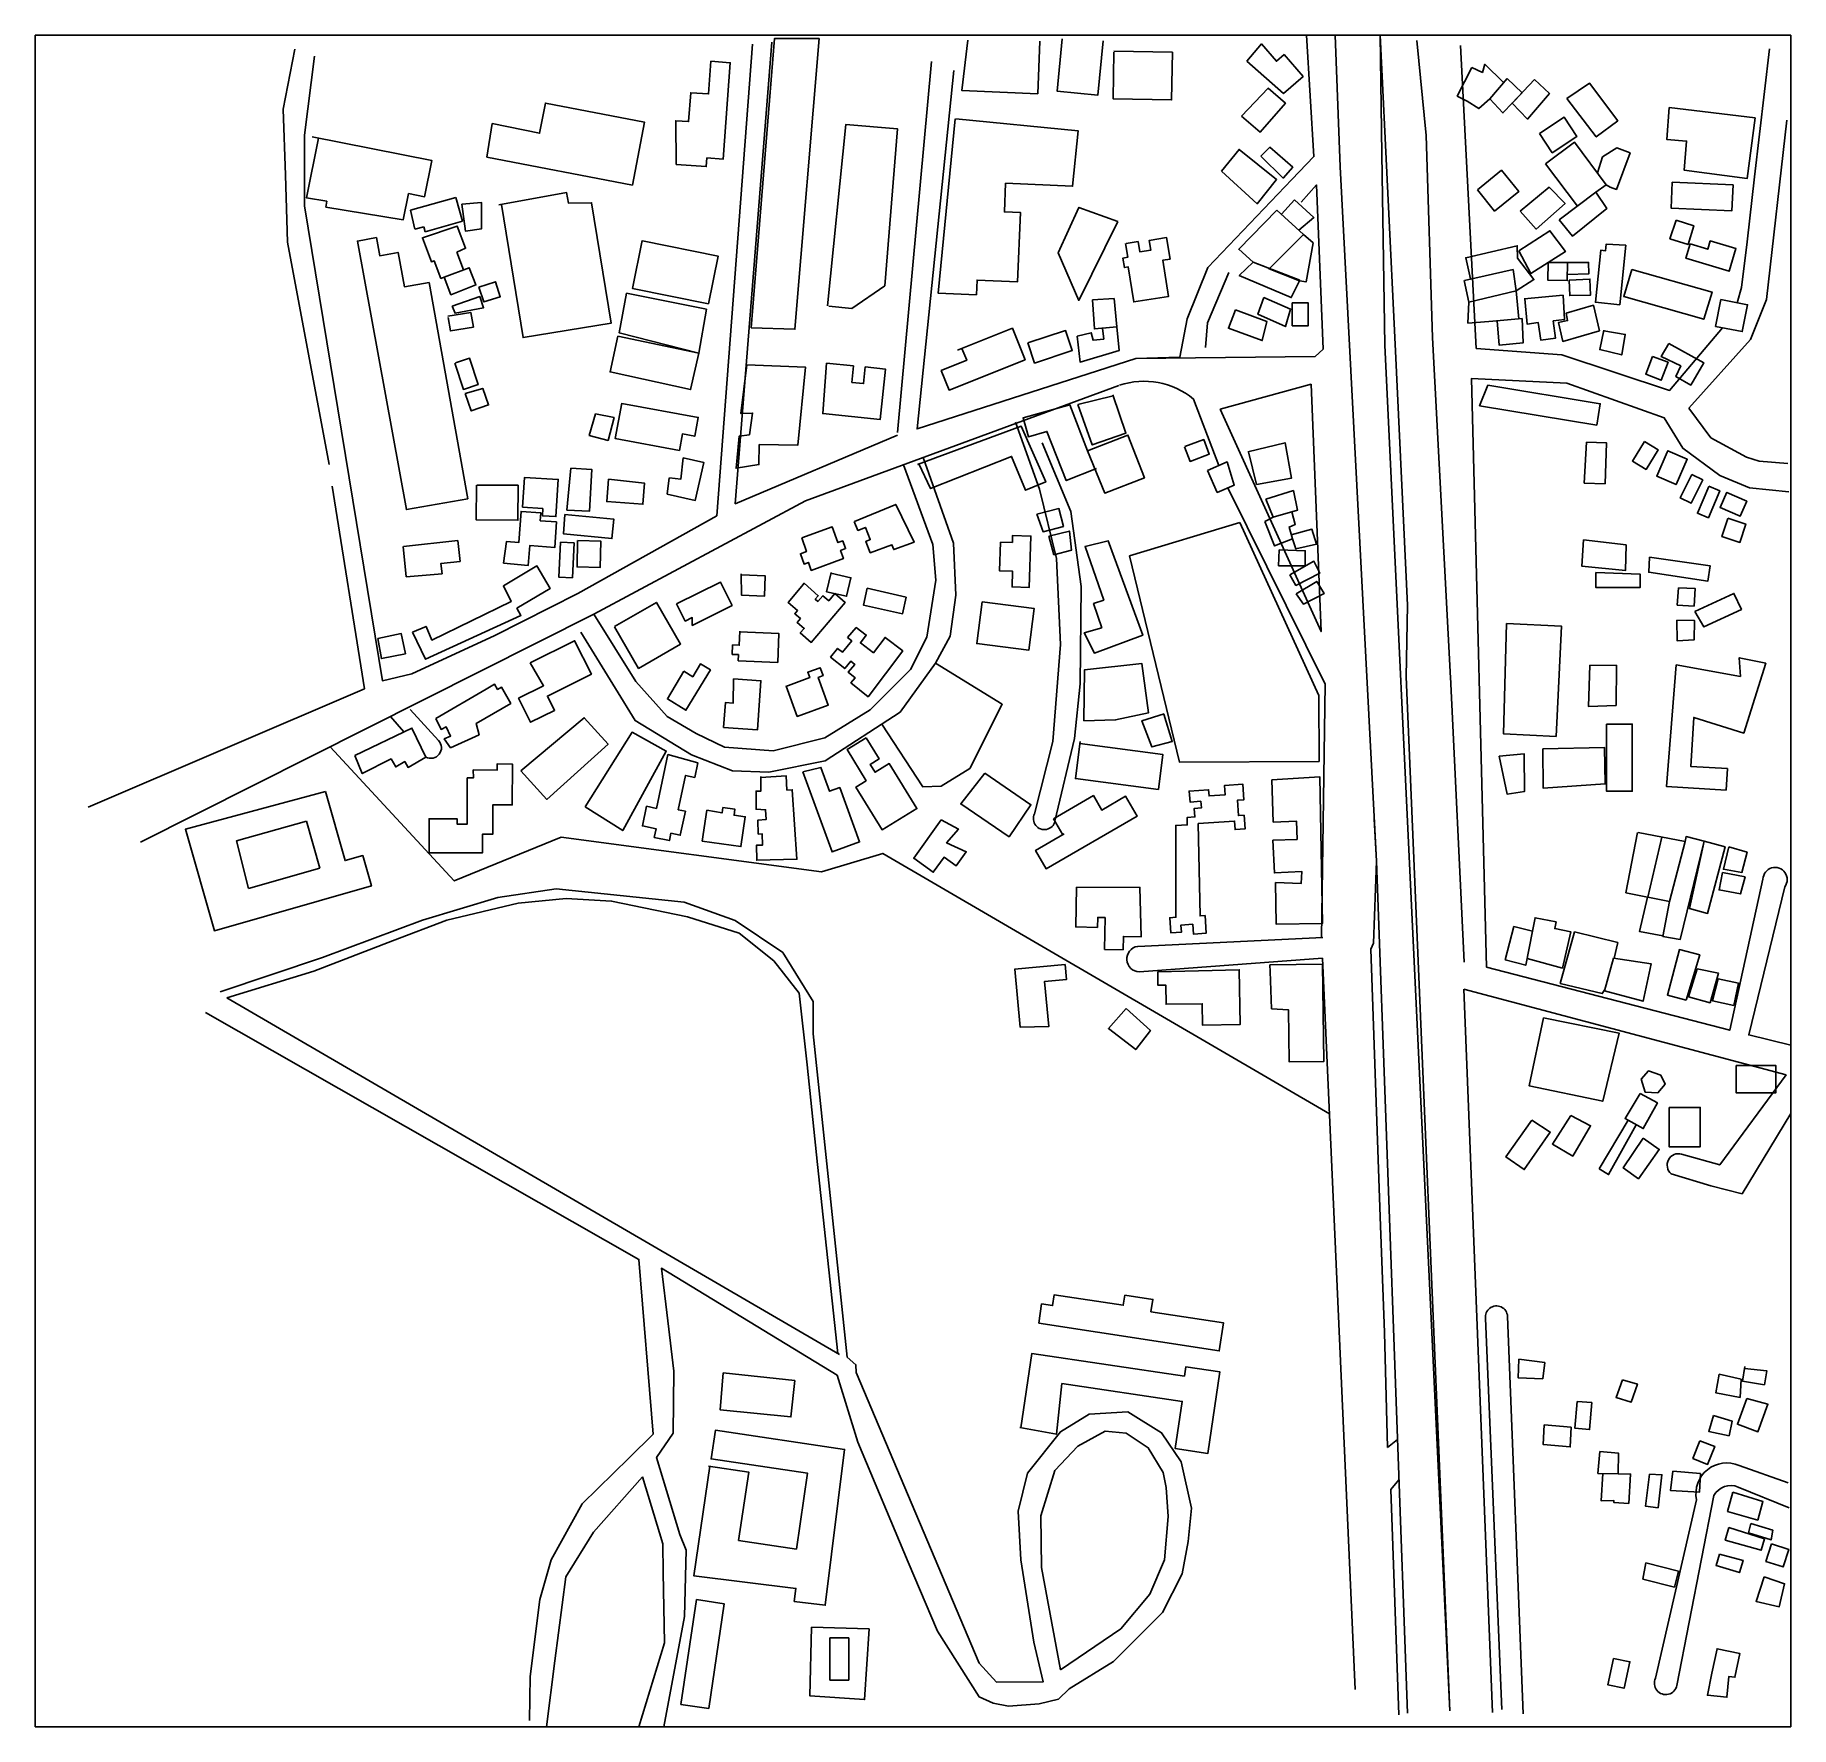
# Model space of a CAD drawing. Header units: millimetres. Extents: x -75360 to 914439, y -5036 to 71141.
# Drawn here: x -74253 to -46369, y 31867 to 58726 of the extents above; entities that cross this region are included whole.
import ezdxf

# ---------------------------------------------------------------- set-up
doc = ezdxf.new("R2010")
doc.units = ezdxf.units.MM
picture_1 = doc.add_image_def('image1.png', size_in_pixel=(925, 891))

msp = doc.modelspace()

# ---------------------------------------------------------------- linework, layer by layer
for p, q in [((-68291, 55945), (-67569, 56147)), ((-67569, 56147), (-67464, 55770)), ((-68221, 55643), (-68291, 55945)), ((-67464, 55770), (-68057, 55604)), ((-68079, 55682), (-68221, 55643)), ((-68057, 55604), (-68079, 55682)), ((-57691, 52860), (-57131, 53001)), ((-54721, 51006), (-54591, 51075)), ((-69022, 48347), (-73408, 46470)), ((-71052, 45933), (-69943, 46246)), ((-69943, 46246), (-69732, 45499)), ((-70862, 45180), (-71052, 45933)), ((-69732, 45499), (-70862, 45180))]:
    msp.add_line(p, q)
for points in [[(-63426, 51096), (-62862, 58581)], [(-60559, 52374), (-63133, 51287), (-62552, 58614)], [(-62879, 54079), (-62187, 54055), (-61803, 58670), (-62511, 58670), (-62879, 54079)], [(-59442, 58646), (-59534, 57844), (-58330, 57795), (-58296, 58629)], [(-57942, 58665), (-58022, 57838), (-57375, 57775), (-57292, 58634)], [(-55631, 55038), (-54294, 56431), (-53943, 56797), (-54062, 58726)], [(-55010, 58311), (-54777, 58585), (-54539, 58311), (-54417, 58417), (-54115, 58069), (-54426, 57799), (-55010, 58311)], [(-52459, 32086), (-52952, 45611), (-53529, 56636), (-53606, 58726)], [(-51785, 32123), (-52820, 53805), (-52864, 56834), (-52891, 58726), (-52650, 53710), (-52457, 49675), (-52479, 48537), (-51785, 32123)], [(-52310, 58638), (-52164, 57133), (-52060, 53923), (-51775, 48518)], [(-51367, 53750), (-51617, 58559)], [(-69581, 51910), (-70245, 55438), (-70278, 56504), (-70311, 57550), (-70128, 58502)], [(-69972, 56013), (-69974, 56851), (-69975, 57139), (-69817, 58389)], [(-64072, 56673), (-63595, 56638), (-63585, 56777), (-63325, 56757), (-63213, 58287), (-63519, 58310), (-63557, 57791), (-63841, 57812), (-63874, 57352), (-64080, 57367), (-64072, 56673)], [(-60555, 52415), (-60017, 58308)], [(-57119, 58454), (-57132, 57712), (-56205, 57697), (-56192, 58454), (-57119, 58470)], [(-47220, 54477), (-47152, 54720), (-47066, 55446), (-46946, 56476), (-46708, 58506)], [(-53922, 53624), (-56772, 53590), (-60246, 52474), (-59662, 58166)], [(-51435, 58211), (-51669, 57757), (-51509, 57675), (-51326, 57559), (-51153, 57713)], [(-51435, 58211), (-51268, 58133), (-51228, 58262), (-50931, 57975)], [(-50877, 58038), (-50638, 57812), (-50943, 57490), (-51153, 57713), (-50877, 58038)], [(-50442, 58020), (-50203, 57800), (-50550, 57394), (-50796, 57646), (-50442, 58020)], [(-55095, 57440), (-54799, 57183), (-54398, 57644), (-54671, 57881), (-55095, 57440)], [(-49925, 57720), (-49569, 57964), (-49120, 57365), (-49460, 57110), (-49925, 57720)], [(-66994, 57324), (-67078, 56790), (-64767, 56344), (-64574, 57343), (-66148, 57647), (-66241, 57167), (-66994, 57324)], [(-48302, 57574), (-48342, 57069), (-48025, 57044), (-48062, 56580), (-47065, 56449), (-46939, 57412), (-48302, 57574)], [(-61650, 54424), (-61282, 54387), (-60759, 54748), (-60558, 57239), (-61380, 57305), (-61668, 54426)], [(-59632, 57395), (-57690, 57207), (-57776, 56327), (-58840, 56374), (-58860, 55919), (-58603, 55908), (-58651, 54809), (-59293, 54837), (-59303, 54604), (-59913, 54630), (-59644, 57397)], [(-50361, 57163), (-49968, 57423), (-49767, 57118), (-50159, 56858), (-50361, 57163)], [(-46757, 54530), (-46432, 57373)], [(-69855, 57112), (-67953, 56736), (-68067, 56161), (-68322, 56211), (-68405, 55795), (-69635, 55995), (-69620, 56088), (-69941, 56140), (-69753, 57091)], [(-55413, 56564), (-55132, 56912), (-54536, 56431), (-54845, 56049), (-55413, 56564)], [(-54786, 56802), (-54644, 56946), (-54280, 56628), (-54432, 56455), (-54785, 56803)], [(-50264, 56684), (-49804, 57026), (-49301, 56350), (-49467, 56230)], [(-49440, 56537), (-49363, 56792), (-49135, 56935), (-48924, 56856), (-49140, 56275), (-49242, 56313), (-49301, 56350)], [(-50264, 56684), (-49757, 56012)], [(-54148, 56076), (-53905, 56348), (-53799, 53742), (-53922, 53624)], [(-51348, 56270), (-50966, 56580), (-50691, 56242), (-51074, 55931), (-51348, 56270)], [(-48253, 56389), (-48270, 55976), (-47305, 55937), (-47288, 56347), (-48253, 56389)], [(-67475, 56044), (-67166, 56069), (-67166, 55650), (-67416, 55613), (-67475, 56044)], [(-66890, 56030), (-65812, 56225), (-65782, 56059), (-65415, 56065), (-65102, 54154), (-66502, 53925), (-66848, 56038)], [(-54253, 56112), (-54461, 55882)], [(-54253, 56112), (-53943, 55832), (-54184, 55631)], [(-50671, 55933), (-50206, 56311), (-49955, 56053), (-50416, 55646), (-50671, 55933)], [(-50047, 55793), (-49835, 55533), (-49294, 55973), (-49467, 56230), (-50047, 55793)], [(-63426, 51096), (-65636, 49862), (-66950, 49194), (-68271, 48586), (-68737, 48476), (-69972, 56013)], [(-57059, 55766), (-57678, 54514), (-58005, 55269), (-57675, 55990), (-57059, 55766)], [(-54532, 55946), (-54109, 55563), (-54649, 55021), (-54907, 55121), (-55137, 55326), (-54532, 55946)], [(-48192, 55787), (-47911, 55700), (-48003, 55404), (-48290, 55494), (-48192, 55787)], [(-67995, 54800), (-67381, 51366), (-68356, 51192), (-69135, 55456), (-68832, 55511), (-68780, 55223), (-68487, 55277), (-68387, 54730), (-67995, 54800)], [(-67759, 54882), (-67809, 54863), (-67915, 55141), (-67959, 55127), (-68101, 55509), (-67550, 55693), (-67417, 55343), (-67554, 55278)], [(-56926, 55417), (-56736, 55447), (-56710, 55286), (-56534, 55314), (-56559, 55466), (-56283, 55511), (-56228, 55171), (-56343, 55153), (-56251, 54577), (-56804, 54489), (-56893, 55046), (-56953, 55036), (-56977, 55187), (-56900, 55199), (-56935, 55416)], [(-54109, 55563), (-53956, 55426), (-54068, 54808), (-54173, 54827), (-54655, 55015), (-54109, 55563)], [(-50692, 55299), (-50196, 55620), (-49950, 55289), (-50499, 54942), (-50692, 55299)], [(-67554, 55278), (-67449, 55000)], [(-64605, 55462), (-63407, 55219), (-63560, 54461), (-64766, 54705), (-64612, 55464)], [(-50730, 54667), (-50451, 54844), (-50710, 55184), (-50715, 55383), (-51532, 55191), (-51457, 54854)], [(-48993, 55391), (-49088, 54446), (-49473, 54485), (-49390, 55310), (-49312, 55302), (-49302, 55409), (-48993, 55391)], [(-47968, 55412), (-47689, 55327), (-47649, 55459), (-47242, 55336), (-47351, 54976), (-48037, 55184), (-47968, 55412)], [(-67759, 54882), (-67649, 54604), (-67252, 54761), (-67360, 55033), (-67759, 54882)], [(-56772, 53590), (-56071, 53613), (-55959, 54219), (-55631, 55038)], [(-55664, 53767), (-55636, 54157), (-55297, 54959)], [(-54907, 55121), (-54169, 54834), (-54305, 54560), (-55130, 54912), (-54907, 55121)], [(-51551, 54832), (-50780, 55004), (-50730, 54667), (-51482, 54488), (-51559, 54831)], [(-50225, 55115), (-50227, 54833), (-49921, 54830), (-49919, 55117), (-50225, 55115)], [(-49920, 54924), (-49580, 54934), (-49583, 55116), (-49919, 55117)], [(-48897, 55007), (-49025, 54578), (-47754, 54216), (-47620, 54647), (-48897, 55007)], [(-67206, 54723), (-66942, 54809), (-66865, 54573), (-67124, 54489), (-67206, 54723)], [(-50730, 54667), (-50690, 54221)], [(-49888, 54833), (-49882, 54590), (-49554, 54597), (-49560, 54853), (-49888, 54833)], [(-67632, 54423), (-67582, 54309), (-67131, 54398), (-67192, 54576), (-67632, 54423)], [(-64861, 54629), (-64978, 54000), (-63714, 53678), (-63593, 54373), (-64861, 54629)], [(-57461, 54522), (-57118, 54544), (-57076, 54095), (-57429, 54062), (-57461, 54522)], [(-54742, 54558), (-54314, 54375), (-54397, 54099), (-54834, 54293), (-54742, 54558)], [(-51498, 54152), (-51482, 54488)], [(-50603, 54539), (-49987, 54595), (-49964, 54213), (-50143, 54188), (-50105, 53917), (-50343, 53884), (-50382, 54162), (-50558, 54138), (-50595, 54540)], [(-49940, 54310), (-49506, 54437), (-49410, 54031), (-49993, 53863), (-50058, 54164), (-49915, 54195), (-49940, 54310)], [(-47988, 52805), (-47012, 53895), (-46757, 54530)], [(-47481, 54531), (-47565, 54102), (-47142, 54019), (-47058, 54445), (-47481, 54528)], [(-67693, 54243), (-67657, 54029), (-67293, 54090), (-67333, 54324), (-67696, 54263)], [(-57704, 53948), (-57479, 54001), (-57450, 53882), (-57281, 53899), (-57299, 54072), (-57076, 54095), (-57037, 53717), (-57657, 53535), (-57704, 53948)], [(-55192, 54367), (-55301, 54073), (-54765, 53875), (-54693, 54181), (-55192, 54367)], [(-51498, 54152), (-51036, 54192)], [(-51042, 54190), (-50639, 54226), (-50621, 53843), (-51002, 53803), (-51036, 54191)], [(-64996, 53948), (-65122, 53380), (-63843, 53097), (-63714, 53678), (-64996, 53948)], [(-59603, 53725), (-58732, 54073), (-58532, 53573), (-59739, 53091), (-59863, 53401), (-59457, 53563), (-59533, 53753)], [(-58488, 53840), (-58380, 53518), (-57783, 53717), (-57888, 54034), (-58488, 53840)], [(-51367, 53750), (-50008, 53652), (-48296, 53086), (-47456, 54081)], [(-49341, 54039), (-49405, 53732), (-49056, 53649), (-49000, 53975), (-49342, 54033)], [(-48307, 53829), (-48427, 53621), (-48118, 53474), (-48197, 53308), (-47959, 53169), (-47753, 53524), (-48307, 53829)], [(-67576, 53523), (-67354, 53595), (-67218, 53177), (-67452, 53101), (-67588, 53519)], [(-48565, 53624), (-48674, 53341), (-48430, 53246), (-48320, 53533), (-48565, 53624)], [(-62951, 53489), (-62020, 53455), (-62140, 52214), (-62753, 52226), (-62759, 51908), (-63121, 51850), (-63071, 52361), (-62908, 52381), (-62858, 52726), (-63044, 52718), (-62951, 53489)], [(-61684, 53516), (-61256, 53473), (-61282, 53212), (-61097, 53193), (-61070, 53458), (-60750, 53425), (-60831, 52624), (-61744, 52717), (-61684, 53516)], [(-51202, 43931), (-51439, 53275), (-49927, 53201), (-48380, 52651), (-48088, 52167), (-47496, 51733), (-47026, 51539), (-46401, 51474)], [(-57041, 53164), (-62017, 51334), (-65381, 49532), (-72579, 45911)], [(-67424, 53035), (-67327, 52759), (-67051, 52855), (-67144, 53118), (-67424, 53035)], [(-57136, 53014), (-56931, 52408), (-57465, 52219), (-57691, 52860)], [(-55431, 52787), (-53988, 53182), (-53831, 49255), (-55431, 52787)], [(-51184, 53169), (-49397, 52873), (-49453, 52534), (-51313, 52842), (-51184, 53169)], [(-65353, 52715), (-65059, 52653), (-65153, 52290), (-65452, 52368), (-65353, 52715)], [(-64936, 52881), (-65039, 52320), (-64020, 52133), (-63972, 52394), (-63776, 52358), (-63721, 52656), (-64937, 52879)], [(-57541, 52128), (-56899, 52376), (-56637, 51697), (-57267, 51454), (-57541, 52128), (-57822, 52858), (-58562, 52648), (-58477, 52350), (-58184, 52433), (-57876, 51654), (-57396, 51846)], [(-47988, 52805), (-47640, 52332), (-47076, 52023), (-46875, 51962), (-46416, 51926)], [(-60238, 51911), (-58594, 52519), (-58203, 51633), (-58522, 51500), (-58746, 52037), (-60031, 51526), (-60217, 51919)], [(-55992, 52193), (-55694, 52304), (-55607, 52073), (-55911, 51959), (-55997, 52191)], [(-54991, 52109), (-54403, 52255), (-54302, 51690), (-54854, 51592), (-54983, 52111)], [(-49615, 52266), (-49298, 52255), (-49321, 51603), (-49651, 51614), (-49615, 52266)], [(-48692, 52276), (-48885, 51963), (-48669, 51830), (-48477, 52141), (-48693, 52273)], [(-65587, 49249), (-65038, 48354), (-64725, 47844), (-63828, 47300), (-63176, 47043), (-62603, 47024), (-61704, 47203), (-60516, 47976), (-59952, 48753), (-59719, 49185), (-59632, 49833), (-59666, 50659), (-60149, 52021)], [(-60461, 51906), (-59995, 50641), (-59947, 50074), (-60093, 49167), (-60350, 48653), (-60990, 48014), (-61712, 47569), (-62531, 47365), (-63302, 47423), (-63752, 47637), (-64213, 47908), (-64714, 48465), (-65381, 49532)], [(-64180, 51699), (-63998, 51678), (-63959, 52014), (-63634, 51941), (-63769, 51340), (-64215, 51440), (-64185, 51699)], [(-55634, 51814), (-55324, 51949), (-55208, 51580), (-55478, 51466), (-55634, 51814)], [(-48332, 52106), (-48500, 51724), (-48192, 51589), (-48016, 51992), (-48326, 52127), (-48332, 52106)], [(-66513, 51230), (-66190, 51210), (-66197, 51095), (-65982, 51082), (-65945, 51671), (-66479, 51703), (-66513, 51230)], [(-65745, 51849), (-65412, 51830), (-65449, 51166), (-65807, 51186), (-65745, 51849)], [(-65148, 51675), (-65175, 51319), (-64601, 51277), (-64576, 51615), (-65148, 51675)], [(-47941, 51749), (-48127, 51379), (-47955, 51293), (-47768, 51663), (-47940, 51750)], [(-69022, 48347), (-69535, 51565)], [(-67240, 51583), (-66582, 51579), (-66585, 51025), (-67247, 51029), (-67244, 51583)], [(-53822, 44401), (-53768, 48421), (-55311, 51536)], [(-54708, 51357), (-54269, 51495), (-54205, 51183), (-54591, 51075), (-54708, 51357)], [(-47675, 51561), (-47853, 51136), (-47678, 51063), (-47498, 51491), (-47673, 51565)], [(-47387, 51470), (-47494, 51227), (-47177, 51087), (-47071, 51325), (-47389, 51466)], [(-65970, 50997), (-66230, 51015), (-66222, 51142), (-66535, 51164), (-66569, 50671), (-66768, 50684), (-66815, 50340)], [(-65841, 51116), (-65063, 51042), (-65093, 50733), (-65859, 50806), (-65841, 51116)], [(-61241, 51003), (-60584, 51276), (-60295, 50675), (-60618, 50557), (-60646, 50635), (-60990, 50509), (-61061, 50688), (-60989, 50717), (-61067, 50911), (-61187, 50863), (-61245, 51002)], [(-58345, 51120), (-57994, 51209), (-57922, 50925), (-58246, 50842), (-58345, 51120)], [(-54721, 51006), (-54570, 50616), (-54285, 50727), (-54338, 50915), (-54241, 50957), (-54297, 51157)], [(-47373, 51050), (-47466, 50765), (-47180, 50672), (-47085, 50962), (-47371, 51056)], [(-66815, 50340), (-66420, 50308), (-66395, 50624), (-65997, 50592), (-65970, 50997)], [(-62078, 50743), (-61594, 50919), (-61503, 50669), (-61426, 50697), (-61382, 50575), (-61462, 50546), (-61415, 50414), (-61927, 50228), (-61973, 50354), (-62041, 50329), (-62100, 50492), (-62003, 50527), (-62078, 50743)], [(-58922, 50678), (-58732, 50672), (-58729, 50782), (-58439, 50773), (-58464, 49958), (-58738, 49966), (-58731, 50216), (-58938, 50222), (-58923, 50678)], [(-58152, 50773), (-58072, 50476), (-57793, 50551), (-57828, 50853), (-58152, 50773)], [(-55122, 50986), (-56872, 50458), (-56079, 47185), (-53861, 47195), (-53865, 48242), (-55122, 50986)], [(-54285, 50727), (-54229, 50568), (-53904, 50645), (-53977, 50882), (-54303, 50790)], [(-68404, 50609), (-67540, 50700), (-67505, 50371), (-67807, 50339), (-67789, 50174), (-68359, 50128), (-68409, 50608)], [(-65909, 50675), (-65692, 50664), (-65721, 50111), (-65936, 50122), (-65909, 50675)], [(-65635, 50701), (-65269, 50693), (-65278, 50276), (-65646, 50284), (-65637, 50701)], [(-57314, 49318), (-57591, 49234), (-57430, 48916), (-56662, 49198), (-57211, 50695), (-57579, 50608), (-57281, 49757), (-57444, 49702), (-57314, 49318)], [(-54496, 50553), (-54506, 50301), (-54083, 50299), (-54082, 50540), (-54496, 50553)], [(-49665, 50715), (-49688, 50293), (-48995, 50227), (-48987, 50632), (-49665, 50715)], [(-68258, 49247), (-68043, 49338), (-67952, 49122), (-66695, 49733), (-66816, 49982), (-66284, 50299), (-66071, 49942), (-66601, 49626), (-66537, 49513), (-68051, 48816), (-68258, 49247)], [(-61612, 50195), (-61683, 49890), (-61365, 49817), (-61297, 50111), (-61614, 50185)], [(-54329, 50155), (-54229, 49990), (-53849, 50185), (-53945, 50373), (-54329, 50155)], [(-49469, 50193), (-49469, 49957), (-48762, 49957), (-48762, 50167), (-49469, 50193)], [(-48616, 50437), (-48627, 50198), (-47687, 50058), (-47651, 50299), (-48616, 50437)], [(-64065, 49696), (-63929, 49423), (-63818, 49479), (-63817, 49355), (-63183, 49671), (-63369, 50043), (-64065, 49696)], [(-63037, 50155), (-62657, 50140), (-62670, 49817), (-63033, 49832), (-63041, 50174)], [(-62075, 49979), (-62296, 49720), (-62144, 49591), (-62188, 49540), (-62099, 49464), (-62152, 49401), (-62039, 49306), (-62101, 49234), (-61926, 49085), (-61386, 49718), (-61552, 49860), (-61649, 49747), (-61741, 49826), (-61820, 49734), (-61864, 49770), (-61816, 49824), (-62040, 50024), (-62075, 49979)], [(-61039, 49943), (-61097, 49675), (-60477, 49539), (-60422, 49801), (-61039, 49943)], [(-54226, 49857), (-53900, 50054), (-53783, 49860), (-54110, 49694), (-54226, 49857)], [(-48155, 49950), (-48173, 49677), (-47908, 49660), (-47890, 49941), (-48155, 49950)], [(-65050, 49335), (-64387, 49720), (-64003, 49058), (-64670, 48671), (-65054, 49333)], [(-59212, 49730), (-58388, 49624), (-58474, 48959), (-59299, 49065), (-59214, 49730)], [(-47893, 49574), (-47751, 49331), (-47155, 49608), (-47273, 49862), (-47893, 49574)], [(-50885, 49384), (-50014, 49343), (-50097, 47591), (-50931, 47631), (-50885, 49384)], [(-48183, 49439), (-47901, 49434), (-47907, 49125), (-48178, 49112), (-48183, 49439)], [(-68810, 49148), (-68438, 49225), (-68373, 48905), (-68753, 48827), (-68810, 49148)], [(-66389, 48758), (-65685, 49112), (-65419, 48582), (-66117, 48232), (-66004, 48006), (-66383, 47816), (-66575, 48198), (-66178, 48397), (-66389, 48758)], [(-63061, 49261), (-63070, 49040), (-63175, 49045), (-63181, 48894), (-63083, 48890), (-63087, 48793), (-62460, 48767), (-62441, 49225), (-63062, 49250)], [(-61352, 49165), (-61283, 49109), (-61433, 48927), (-61508, 48988), (-61620, 48852), (-61396, 48669), (-61300, 48786), (-61237, 48734), (-61338, 48611), (-61231, 48524), (-61296, 48444), (-61025, 48223), (-60473, 48950), (-60754, 49163), (-60939, 48919), (-61147, 49077), (-61054, 49200), (-61213, 49321), (-61352, 49165)], [(-48191, 48729), (-47171, 48545), (-47190, 48842), (-46769, 48753), (-47119, 47644), (-47912, 47894), (-47960, 47116), (-47377, 47080), (-47398, 46739), (-48343, 46796), (-48191, 48729)], [(-63950, 48626), (-63809, 48540), (-63686, 48744), (-63528, 48648), (-63916, 48007), (-64212, 48187), (-63950, 48626)], [(-62332, 48386), (-61951, 48527), (-61982, 48610), (-61787, 48683), (-61740, 48557), (-61816, 48528), (-61657, 48089), (-62148, 47909), (-62324, 48389)], [(-59952, 48753), (-58893, 48103), (-59411, 47083), (-59865, 46800), (-60156, 46792), (-60805, 47788)], [(-57598, 47842), (-57093, 47855), (-56572, 47965), (-56679, 48750), (-57588, 48647), (-57598, 47842)], [(-51776, 48537), (-51560, 44008)], [(-49561, 48723), (-49138, 48718), (-49145, 48083), (-49586, 48069), (-49561, 48723)], [(-67888, 47879), (-67806, 47704), (-67723, 47743), (-67655, 47598), (-67755, 47551), (-67654, 47411), (-67203, 47619), (-67249, 47796), (-66699, 48116), (-66848, 48374), (-66909, 48338), (-66956, 48419), (-67092, 48340), (-67888, 47879)], [(-63159, 48505), (-62725, 48475), (-62779, 47698), (-63319, 47735), (-63291, 48129), (-63165, 48120), (-63159, 48505)], [(-69174, 47291), (-68269, 47724), (-68048, 47264), (-68329, 47100), (-68383, 47193), (-68526, 47109), (-68600, 47235), (-69057, 47001), (-69174, 47291)], [(-68397, 47663), (-68611, 47907)], [(-66537, 47047), (-66127, 46592), (-65154, 47468), (-65532, 47887), (-66537, 47047)], [(-56321, 47948), (-56676, 47840), (-56517, 47425), (-56193, 47512), (-56325, 47947)], [(-69568, 47426), (-67597, 45298), (-65899, 45990), (-61762, 45444), (-60792, 45734), (-53696, 41599)], [(-65518, 46472), (-64921, 46096), (-64229, 47360), (-64772, 47657), (-65518, 46472)], [(-61056, 47570), (-60849, 47234), (-60989, 47148), (-60912, 47022), (-60687, 47160), (-60249, 46447), (-60801, 46109), (-61218, 46788), (-61055, 46888), (-61358, 47382), (-61055, 47568)], [(-57655, 47510), (-57732, 46923), (-56413, 46751), (-56341, 47304), (-57660, 47477)], [(-50310, 47394), (-49332, 47418), (-49318, 46838), (-50304, 46772), (-50310, 47394)], [(-67294, 47064), (-66917, 47054), (-66913, 47159), (-66671, 47150), (-66675, 46505), (-66981, 46507), (-66981, 46042), (-67147, 46042), (-67147, 45744), (-67997, 45744), (-67997, 46285), (-67551, 46285), (-67551, 46199), (-67390, 46199), (-67390, 46934), (-67292, 46934), (-67294, 47064)], [(-63728, 47170), (-63776, 46942), (-63922, 46973), (-64038, 46428), (-63926, 46404), (-64006, 46022), (-64155, 46054), (-64179, 45939), (-64419, 45989), (-64390, 46126), (-64608, 46172), (-64543, 46483), (-64385, 46450), (-64204, 47303), (-63728, 47170)], [(-51002, 47279), (-50604, 47315), (-50598, 46720), (-50875, 46675), (-51002, 47279)], [(-62726, 46954), (-62726, 46725), (-62802, 46725), (-62802, 46435), (-62652, 46429), (-62643, 46271), (-62774, 46264), (-62769, 46042), (-62705, 46043), (-62701, 45866), (-62797, 45864), (-62792, 45627), (-62155, 45643), (-62229, 46744), (-62312, 46739), (-62327, 46968), (-62726, 46941)], [(-62059, 47030), (-61596, 45759), (-61159, 45918), (-61473, 46780), (-61635, 46721), (-61774, 47101), (-62059, 47030)], [(-59169, 47006), (-59553, 46521), (-58785, 45999), (-58439, 46507), (-59169, 47006)], [(-54614, 46901), (-54589, 46233), (-54223, 46247), (-54212, 45958), (-54595, 45944), (-54571, 45425), (-54135, 45445), (-54144, 45257), (-54552, 45271), (-54541, 44609), (-53810, 44621), (-53849, 46950), (-54614, 46901)], [(-69643, 46716), (-69330, 45620), (-69050, 45700), (-68912, 45219), (-71404, 44506), (-71865, 46118), (-69643, 46716)], [(-57913, 46044), (-58365, 45783), (-58197, 45491), (-56753, 46324), (-56936, 46641), (-57313, 46423), (-57445, 46652), (-58080, 46286)], [(-55781, 46210), (-55205, 46248), (-55196, 46114), (-55038, 46124), (-55052, 46340), (-55143, 46334), (-55160, 46579), (-55057, 46586), (-55074, 46834), (-55363, 46815), (-55353, 46666), (-55610, 46648), (-55617, 46746), (-55926, 46725), (-55912, 46549), (-55741, 46563), (-55732, 46458), (-55844, 46449), (-55833, 46314), (-55958, 46304), (-55955, 46188), (-56139, 46179), (-56136, 44721), (-56233, 44714), (-56215, 44472), (-56048, 44484), (-56056, 44598), (-55869, 44611), (-55858, 44455), (-55653, 44470), (-55673, 44748), (-55752, 44742), (-55781, 46210)], [(-63586, 46420), (-63657, 45930), (-63044, 45842), (-62976, 46316), (-63153, 46341), (-63139, 46436), (-63330, 46463), (-63342, 46378), (-63586, 46420)], [(-58080, 46286), (-57933, 46032)], [(-59862, 46265), (-60299, 45658), (-59990, 45435), (-59818, 45673), (-59628, 45536), (-59465, 45762), (-59777, 45903), (-59590, 46122), (-59862, 46265)], [(-53000, 44309), (-52952, 45611), (-52987, 46277)], [(-48795, 46066), (-48048, 45924), (-48299, 44972), (-48988, 45110), (-48806, 46068)], [(-48421, 45995), (-48643, 45041)], [(-48299, 44972), (-48403, 44416), (-48127, 44370), (-47749, 45929), (-48035, 46003), (-48048, 45924)], [(-47749, 45929), (-47415, 45841), (-47692, 44783), (-47981, 44858), (-47749, 45929)], [(-47354, 45839), (-47440, 45483), (-47148, 45433), (-47064, 45754), (-47354, 45839)], [(-71313, 43539), (-69691, 44081), (-68101, 44677), (-66903, 45033), (-65977, 45174), (-63943, 44962), (-63133, 44668), (-62379, 44159), (-61895, 43386), (-61896, 42870), (-61356, 37739), (-61218, 37617), (-61211, 37495), (-59258, 32879), (-58984, 32575), (-58245, 32582), (-58391, 33214), (-58598, 34520), (-58643, 35292), (-58491, 35895), (-57969, 36553), (-57514, 36834), (-56900, 36867), (-56364, 36538), (-56052, 36074), (-55890, 35342), (-55943, 34811), (-56039, 34299), (-56350, 33685), (-57128, 32903), (-57830, 32471), (-57998, 32308), (-58310, 32231), (-58795, 32198), (-59036, 32246), (-59261, 32346), (-59924, 33388), (-60386, 34485), (-61188, 36389), (-61515, 37451), (-64306, 39148), (-64204, 38313), (-64108, 37515), (-64118, 36528), (-64382, 36146), (-64012, 34921), (-63913, 34671), (-63942, 33620), (-64268, 31867)], [(-57714, 45197), (-57726, 44567), (-57381, 44560), (-57378, 44718), (-57259, 44716)], [(-57259, 44716), (-57268, 44211), (-56974, 44205), (-56970, 44417), (-56686, 44412), (-56707, 45195), (-57714, 45197)], [(-51202, 43931), (-47340, 42928), (-46813, 45327)], [(-47456, 45434), (-47098, 45362), (-47171, 45091), (-47511, 45156), (-47455, 45433)], [(-46466, 45206), (-47039, 42854), (-46369, 42691)], [(-71209, 43442), (-69825, 43866), (-68579, 44344), (-67712, 44677), (-66581, 44942), (-65819, 45019), (-65097, 44979), (-63893, 44728), (-63072, 44467), (-62519, 44029), (-62121, 43517), (-61992, 42380), (-61829, 40794), (-61506, 37794)], [(-48644, 45040), (-48774, 44497), (-48401, 44427)], [(-50474, 44498), (-50431, 44714), (-50097, 44648), (-50119, 44541), (-49865, 44490), (-49999, 43913), (-50560, 44066)], [(-50770, 44576), (-50906, 44043), (-50581, 43960), (-50474, 44498), (-50770, 44576)], [(-49806, 44488), (-50033, 43669), (-49366, 43510), (-49325, 43573)], [(-49806, 44488), (-49118, 44320), (-49178, 44072)], [(-53289, 32460), (-53806, 44071)], [(-52778, 36302), (-52824, 38129), (-52891, 39966), (-53042, 44215), (-53000, 44309)], [(-49187, 44073), (-49329, 43555), (-48718, 43387), (-48586, 43979), (-49187, 44073)], [(-48035, 43407), (-48330, 43484), (-48141, 44209), (-47818, 44124), (-48035, 43407)], [(-58699, 43895), (-57897, 43970), (-57874, 43732), (-58223, 43700), (-58156, 42985), (-58608, 42976), (-58695, 43895)], [(-56425, 43857), (-56421, 43641), (-56296, 43644), (-56291, 43339), (-55717, 43349), (-55711, 43006), (-55116, 43017), (-55131, 43887), (-56425, 43857)], [(-54639, 43859), (-54617, 43269), (-54347, 43250), (-54335, 42424), (-53785, 42432), (-53807, 43975), (-54642, 43963), (-54639, 43859)], [(-47856, 43901), (-47520, 43834), (-47652, 43364), (-47994, 43460), (-47856, 43901)], [(-51562, 43581), (-51110, 32096)], [(-51562, 43581), (-46443, 42220)], [(-47524, 43746), (-47200, 43674), (-47278, 43320), (-47612, 43393), (-47524, 43746)], [(-71209, 43442), (-61478, 37777)], [(-56924, 43275), (-57208, 42957), (-56773, 42621), (-56541, 42921), (-56924, 43275)], [(-66400, 31971), (-66392, 32668), (-66237, 33891), (-66059, 34519), (-65563, 35409), (-64818, 36140), (-64435, 36516), (-64663, 39288), (-71545, 43209)], [(-50300, 43125), (-50528, 42047), (-49358, 41800), (-49096, 42880), (-50300, 43125)], [(-48748, 42149), (-48629, 42283), (-48436, 42215), (-48368, 42070), (-48482, 41936), (-48685, 41945), (-48748, 42149)], [(-48765, 41925), (-48489, 41773), (-48714, 41366), (-49002, 41525), (-48765, 41925)], [(-49862, 41575), (-49551, 41410), (-49833, 40930), (-50156, 41120), (-49862, 41575)], [(-50486, 41498), (-50191, 41310), (-50603, 40715), (-50894, 40917), (-50486, 41498)], [(-49416, 40727), (-48952, 41498)], [(-49416, 40727), (-49264, 40635), (-48826, 41428)], [(-48716, 41216), (-48461, 41034), (-48791, 40570), (-49031, 40741), (-48716, 41216)], [(-58315, 38276), (-55447, 37836), (-55379, 38282), (-56532, 38459), (-56502, 38653), (-56946, 38721), (-56971, 38560), (-58068, 38729), (-58095, 38556), (-58268, 38583), (-58315, 38276)], [(-50869, 38384), (-50622, 32076)], [(-58615, 36620), (-58033, 36513), (-57945, 37317), (-56034, 37035), (-56145, 36285), (-55627, 36208), (-55436, 37503), (-55979, 37583), (-56001, 37437), (-58424, 37794), (-58598, 36616)], [(-50688, 37703), (-50699, 37408), (-50309, 37394), (-50277, 37652), (-50688, 37703)], [(-63326, 37486), (-63376, 36903), (-62249, 36788), (-62190, 37366), (-63326, 37486)], [(-49045, 37377), (-49145, 37098), (-48905, 37025), (-48807, 37309), (-49045, 37377)], [(-47509, 37465), (-47564, 37171), (-47176, 37099), (-47161, 37387), (-47509, 37465)], [(-47102, 37587), (-47140, 37356), (-46791, 37299), (-46754, 37522), (-47107, 37558)], [(-49764, 37035), (-49800, 36608), (-49567, 36588), (-49531, 37016), (-49764, 37035)], [(-47600, 36813), (-47675, 36557), (-47350, 36489), (-47302, 36722), (-47601, 36809)], [(-47068, 37079), (-47218, 36673), (-46894, 36554), (-46735, 36989), (-47068, 37079)], [(-63557, 36007), (-62920, 35912), (-63081, 34827), (-62162, 34690), (-61984, 35893), (-63517, 36121), (-63449, 36577), (-61397, 36272), (-61704, 33798), (-62197, 33859), (-62171, 34065), (-63794, 34267), (-63536, 36004)], [(-57966, 32772), (-58269, 34399), (-58280, 35220), (-58056, 35938), (-57694, 36326), (-57257, 36561), (-56927, 36529), (-56574, 36300), (-56336, 35904), (-56289, 35668), (-56259, 35206), (-56319, 34520), (-56549, 33973), (-57009, 33425), (-57966, 32772)], [(-50286, 36664), (-50302, 36348), (-49874, 36312), (-49859, 36625), (-50286, 36664)], [(-52778, 36302), (-52617, 36431)], [(-47814, 36408), (-47926, 36129), (-47693, 36035), (-47579, 36321), (-47814, 36408)], [(-49404, 36237), (-49434, 35891), (-49114, 35884), (-49107, 36211), (-49404, 36237)], [(-64609, 35835), (-65385, 34960), (-65826, 34248), (-65997, 32916), (-66131, 31867)], [(-64609, 35835), (-64284, 34774), (-64276, 34317), (-64257, 33203), (-64664, 31867)], [(-52723, 35634), (-52594, 35791)], [(-49358, 35889), (-49380, 35454), (-49180, 35460), (-49179, 35428), (-48943, 35414), (-48916, 35882), (-49114, 35886)], [(-48617, 35881), (-48677, 35370), (-48479, 35347), (-48418, 35869), (-48617, 35881)], [(-48245, 35929), (-48279, 35619), (-47821, 35593), (-47805, 35890), (-48245, 35929)], [(-52723, 35634), (-52596, 32058)], [(-47289, 35594), (-47376, 35285), (-46895, 35150), (-46813, 35444), (-47289, 35594)], [(-47355, 35031), (-47411, 34830), (-46842, 34671), (-46791, 34853), (-47355, 35031)], [(-47003, 35096), (-47040, 34947), (-46685, 34835), (-46658, 34990), (-47003, 35096)], [(-47505, 34610), (-47558, 34430), (-47186, 34318), (-47128, 34511), (-47505, 34610)], [(-46679, 34771), (-46765, 34493), (-46490, 34407), (-46404, 34686), (-46679, 34771)], [(-48674, 34471), (-48720, 34214), (-48220, 34086), (-48155, 34339), (-48674, 34471)], [(-46794, 34249), (-46921, 33860), (-46555, 33774), (-46469, 34141), (-46794, 34249)], [(-63747, 33888), (-63310, 33822), (-63555, 32160), (-63997, 32225), (-63749, 33888)], [(-61925, 33451), (-61008, 33422), (-61080, 32302), (-61948, 32358), (-61925, 33451)], [(-49186, 32953), (-49278, 32537), (-49018, 32480), (-48925, 32901), (-49186, 32953)], [(-47626, 32722), (-47695, 32369), (-47386, 32339), (-47355, 32665), (-47259, 32656), (-47179, 33031), (-47541, 33108), (-47626, 32722)]]:
    msp.add_lwpolyline(points)
for points in [[(-54288, 54473), (-54035, 54473), (-54035, 54112), (-54288, 54112)], [(-49296, 47788), (-48889, 47788), (-48889, 46722), (-49296, 46722)], [(-47236, 42370), (-46611, 42370), (-46611, 41932), (-47236, 41932)], [(-48305, 41703), (-47810, 41703), (-47810, 41077), (-48305, 41077)], [(-61631, 33281), (-61332, 33281), (-61332, 32610), (-61631, 32610)]]:
    msp.add_lwpolyline(points, close=True)
for points in [[(-55454, 51892), (-55857, 52948, 0.257785), (-57033, 53167, 1.046902)], [(-58261, 52252), (-57802, 51163), (-57638, 49970), (-57657, 48425), (-57744, 47559), (-58056, 46246, -1.121354), (-58381, 46364), (-58092, 47510), (-57967, 49052), (-58032, 50415), (-58304, 51519), (-58681, 52583)], [(-68295, 48020), (-67844, 47526, -0.844105), (-68048, 47264)], [(-46813, 45327, -1.357059), (-46466, 45206, 1.597727)], [(-53802, 44402), (-56743, 44259, 0.910234), (-56716, 43853), (-53806, 44071)], [(-46443, 42220), (-47499, 40790), (-48105, 40961, 0.804471), (-48271, 40649), (-47639, 40458), (-47145, 40331), (-46369, 41603)], [(-50960, 32142), (-51218, 38349, -1.0475), (-50869, 38384, -0.571225)], [(-46413, 35741), (-47192, 36017, 0.606709), (-47868, 35473), (-48518, 32641)], [(-46396, 35343), (-47206, 35675, 0.375622), (-47593, 35542), (-48180, 32526, -1.147601), (-48518, 32641, -0.607742)]]:
    msp.add_lwpolyline(points, format="xyb")

# ---------------------------------------------------------------- pictures from other files: only their frames are drawn
image = msp.add_image(picture_1, insert=(-74253, 31867), size_in_units=(27883, 26858))
image.dxf.flags = 7

doc.saveas('drawing.dxf')
